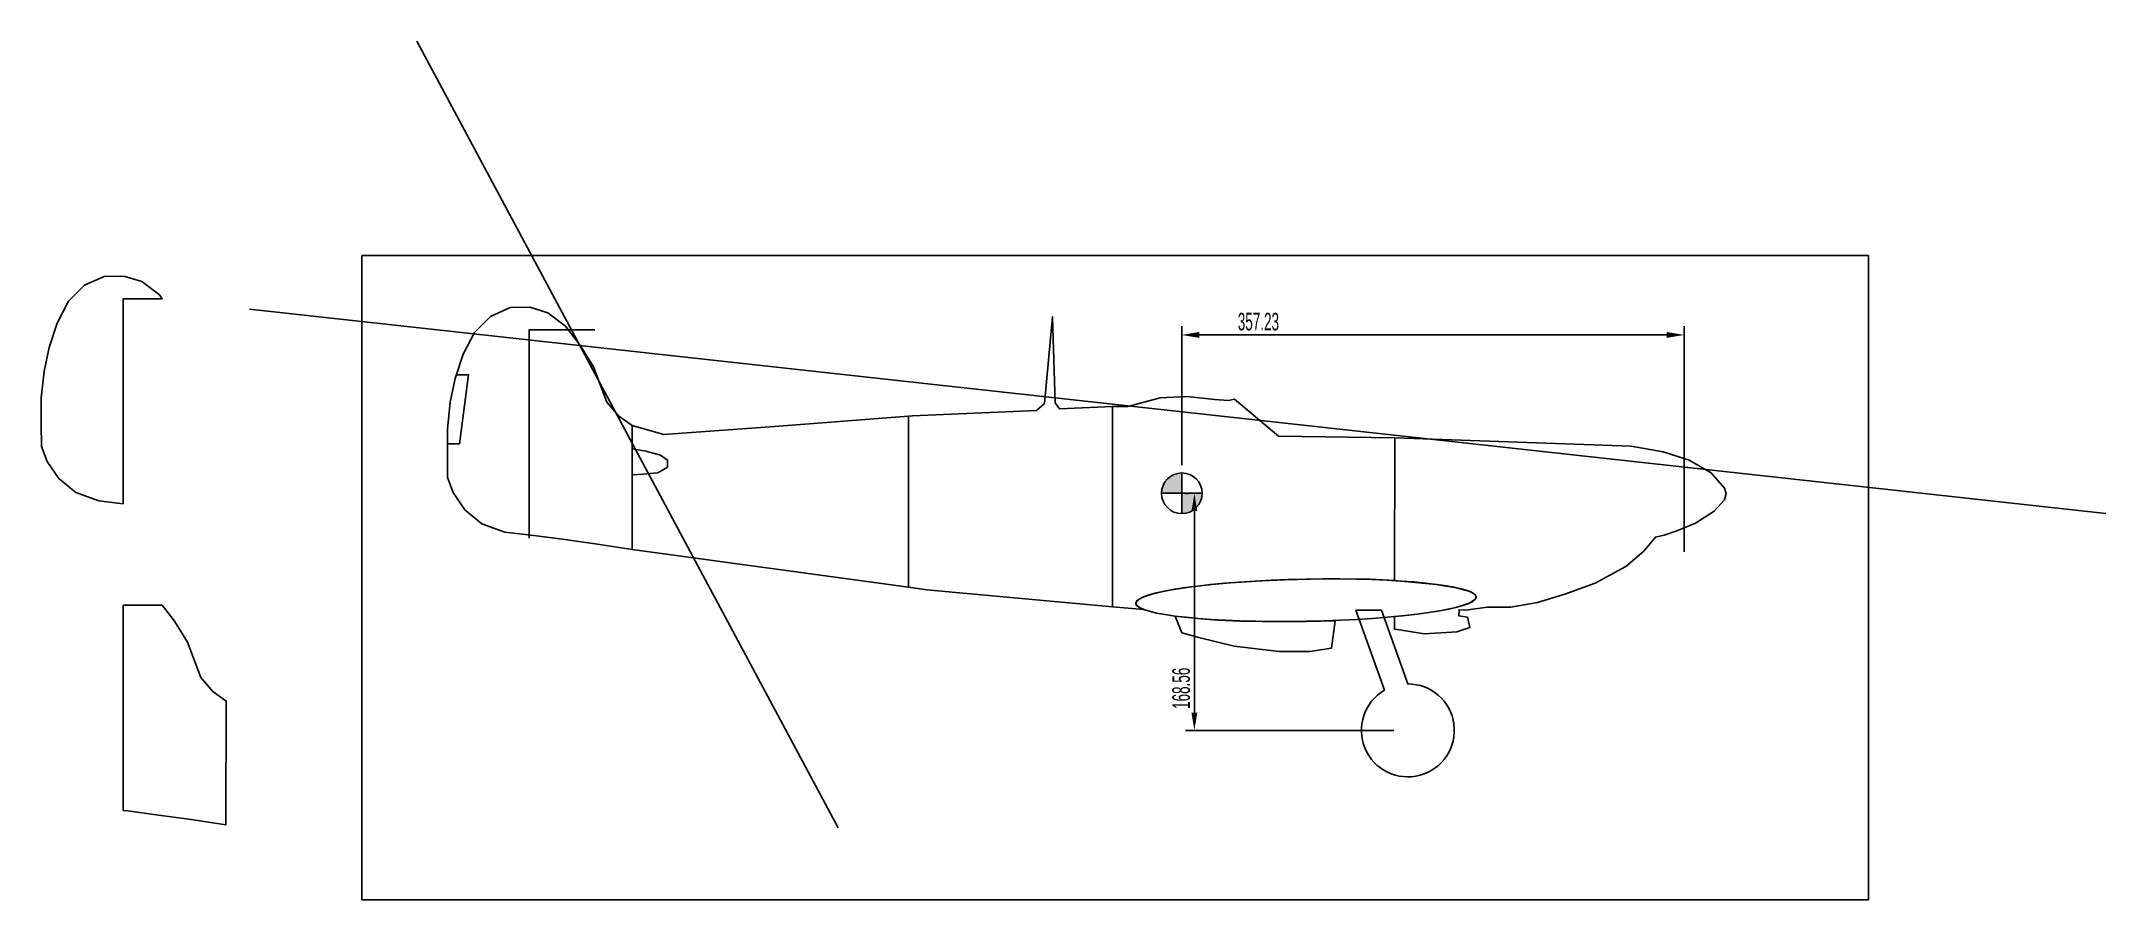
# Model space of a CAD drawing. Header units: centimetres. Extents: x -5325 to 32224, y -11540 to 14619.
# Drawn here: x 2713 to 4181, y 1595 to 2205 of the extents above; entities that cross this region are included whole.
import ezdxf

# ---------------------------------------------------------------- set-up
doc = ezdxf.new("R2010")
doc.units = ezdxf.units.CM
doc.header["$PDMODE"] = 3
doc.header["$PDSIZE"] = -5
doc.layers.get('0').update_dxf_attribs({"color": 10})
doc.styles.get("Standard").update_dxf_attribs({"font": 'ARIALN.TTF', "width": 0.67})
doc.dimstyles.new('ISO-25', dxfattribs={"dimscale": 5, "dimtxt": 2.5, "dimasz": 2.5, "dimexe": 1.25, "dimexo": 2, "dimtad": 1, "dimdsep": 46, "dimtxsty": 'Standard', "dimcen": 2.5, "dimadec": 0, "dimazin": 0, "dimtfac": 1, "dimtmove": 0, "dimatfit": 3, "dimfxl": 1, "dimarcsym": 0})
picture_1 = doc.add_image_def('image3.jpg', size_in_pixel=(800, 342))

msp = doc.modelspace()

# ---------------------------------------------------------------- blocks, each defined once
blk = doc.blocks.new('*D506')
at = {"color": 0, "lineweight": -2}
for p, q in [((3523.8, 1903.9), (3523.8, 2002.7)), ((3868.6, 1996.5), (3536.3, 1996.5)), ((3881.1, 1842.3), (3881.1, 2002.7))]:
    blk.add_line(p, q, dxfattribs=at)
at = {"color": 0}
for points in [[(3536.3, 1998.6), (3536.3, 1994.4), (3523.8, 1996.5)], [(3868.6, 1994.4), (3868.6, 1998.6), (3881.1, 1996.5)]]:
    blk.add_solid(points, dxfattribs=at)
at = {"layer": 'Defpoints', "color": 0}
for p in [(3523.8, 1996.5), (3523.8, 1893.9), (3881.1, 1832.3)]:
    blk.add_point(p, dxfattribs=at)
at = {"color": 0, "insert": (3578.3, 2005.9), "char_height": 12.5, "attachment_point": 5}
blk.add_mtext('357.23', dxfattribs=at)
blk = doc.blocks.new('*D507')
at = {"color": 0, "lineweight": -2}
for p, q in [((3528.3, 1883.9), (3526.5, 1883.9)), ((3532.8, 1871.4), (3532.8, 1727.9)), ((3674.6, 1715.4), (3526.5, 1715.4))]:
    blk.add_line(p, q, dxfattribs=at)
at = {"color": 0}
for points in [[(3534.8, 1871.4), (3530.7, 1871.4), (3532.8, 1883.9)], [(3530.7, 1727.9), (3534.8, 1727.9), (3532.8, 1715.4)]]:
    blk.add_solid(points, dxfattribs=at)
at = {"layer": 'Defpoints', "color": 0}
for p in [(3538.3, 1883.9), (3532.8, 1715.4), (3684.6, 1715.4)]:
    blk.add_point(p, dxfattribs=at)
at = {"color": 0, "insert": (3523.4, 1745.3), "char_height": 12.5, "attachment_point": 5, "rotation": 90}
blk.add_mtext('168.56', dxfattribs=at)

# ---------------------------------------------------------------- dimensions: what is measured, and where the dimension line sits
at = {"color": 5}
for base, p1, p2, angle, picture, middle in [((3523.839, 1996.493), (3881.071, 1832.342), (3523.839, 1893.943), 180, '*D506', (3578.318, 1996.493)), ((3532.757, 1715.381), (3538.29, 1883.943), (3684.582, 1715.381), 270, '*D507', (3532.757, 1745.268))]:
    dim = msp.add_linear_dim(base=base, p1=p1, p2=p2, angle=angle, dimstyle='ISO-25', dxfattribs=at)
    dim.commit()
    dim.dimension.update_dxf_attribs({"geometry": picture, "text_midpoint": middle, "dimtype": 160})

# ---------------------------------------------------------------- hatches: boundary and pattern name
h = msp.add_hatch(color=3)
h.set_gradient(color1=(255, 0, 0), one_color=1, name='INVSPHERICAL')
h.paths.add_polyline_path([(3523.839, 1883.943), (3523.839, 1898.394, 0.41421356), (3509.388, 1883.943)])
h.paths.add_polyline_path([(3523.839, 1869.492, 0.41421356), (3538.29, 1883.943), (3523.839, 1883.943)])

# ---------------------------------------------------------------- linework, layer by layer
at = {"color": 1}
msp.add_line((2979.887, 2205.244), (3279.455, 1646.013), dxfattribs=at)
at = {"color": 3}
msp.add_line((2860.932, 2014.847), (4180.807, 1869.466), dxfattribs=at)
for p, q in [((3523.839, 1898.394), (3523.839, 1869.492)), ((3538.29, 1883.943), (3509.388, 1883.943))]:
    msp.add_line(p, q)
at = {"color": 1}
for points in [[(2771.028, 1876.345), (2771.028, 2022.249), (2798.806, 2022.249), (2796.756, 2024.909), (2784.378, 2034.385), (2771.517, 2038.239), (2757.532, 2038.079), (2743.546, 2031.815), (2732.133, 2020.412), (2724.174, 2004.872), (2718.347, 1987.691), (2714.791, 1970.861), (2712.801, 1951.692), (2712.801, 1933.324), (2712.944, 1917.28), (2716.926, 1906.583), (2725.169, 1894.371), (2737.249, 1884.432), (2753.736, 1878.468)], [(3133.013, 1932.036), (3123.447, 1938.836), (3114.919, 1948.832), (3105.427, 1973.752), (3096.264, 1988.849), (3085.494, 2002.821), (3073.116, 2012.297), (3060.255, 2016.151), (3046.27, 2015.991), (3032.284, 2009.727), (3020.871, 1998.324), (3012.912, 1982.784), (3007.085, 1965.603), (3003.529, 1948.773), (3001.539, 1929.604), (3001.539, 1911.237), (3001.682, 1895.192), (3005.664, 1884.495), (3013.907, 1872.284), (3025.987, 1862.344), (3042.473, 1856.381), (3062.979, 1853.862), (3083.334, 1851.226), (3108.213, 1847.836), (3132.859, 1844.069)], [(2798.806, 1804.412), (2771.028, 1804.412), (2771.028, 1658.508), (2774.241, 1658.113), (2794.597, 1655.477), (2819.476, 1652.087), (2844.121, 1648.32), (2844.276, 1736.287), (2834.709, 1743.086), (2826.181, 1753.082), (2816.689, 1778.003), (2807.526, 1793.1)]]:
    msp.add_lwpolyline(points, close=True, dxfattribs=at)
for points in [[(3106.439, 2000.161), (3059.766, 2000.161), (3059.766, 1852.029)], [(3007.967, 1968.203), (3016.604, 1968.203), (3010.176, 1919.181), (3001.539, 1919.181)]]:
    msp.add_lwpolyline(points, dxfattribs=at)
at = {"color": 5}
for points in [[(3329.557, 1817.19), (3342.616, 1815.405), (3474.624, 1803.225), (3474.624, 1945.708), (3436.83, 1944.017), (3433.746, 1948.284), (3431.842, 2009.483), (3426.191, 1947.786), (3420.54, 1942.767), (3332.23, 1938.999), (3329.557, 1938.789)], [(3496.923, 1801.255), (3494.184, 1802.418), (3492.686, 1803.405), (3491.664, 1804.29), (3491.119, 1805.501), (3491.289, 1806.522), (3492.141, 1807.679), (3493.435, 1808.666), (3497.216, 1810.504), (3502.427, 1812.308), (3513.292, 1814.758), (3529.088, 1817.285), (3545.199, 1819.122), (3558.207, 1820.319), (3580.822, 1821.783), (3597.103, 1822.43), (3615.019, 1822.94), (3629.971, 1823.042), (3657.931, 1822.779), (3675.067, 1821.84), (3675.241, 1923.347), (3592.509, 1924.533), (3561.244, 1950.789), (3556.92, 1949.792), (3546.996, 1950.652), (3527.615, 1952.743), (3508.356, 1951.915), (3485.37, 1945.708), (3474.624, 1945.708), (3474.624, 1803.225)], [(3329.557, 1938.789), (3234.127, 1931.304), (3155.592, 1925.775), (3133.013, 1932.036), (3132.984, 1915.492), (3142.69, 1913.974), (3153.144, 1911.143), (3158.029, 1907.531), (3158.127, 1902.553), (3151.19, 1898.55), (3140.727, 1897.544), (3132.952, 1897.132), (3132.859, 1844.069), (3329.557, 1817.19)], [(3675.006, 1796.291), (3681.083, 1796.94), (3693.045, 1798.28), (3707.342, 1800.481), (3718.791, 1802.841), (3727.877, 1805.655), (3732.048, 1808.318), (3733.047, 1809.679), (3732.684, 1811.677), (3728.959, 1814.037), (3719.236, 1816.761), (3704.608, 1819.212), (3675.067, 1821.84), (3675.067, 1821.84), (3675.241, 1923.347), (3843.256, 1917.529), (3866.177, 1913.409), (3884.718, 1907.452), (3900.35, 1898.445), (3909.653, 1887.616), (3910.9, 1883.783), (3909.749, 1879.28), (3902.351, 1871.196), (3889.1, 1862.614), (3875.848, 1857.22), (3866.768, 1854.277), (3860.633, 1852.806), (3852.29, 1842.753), (3839.529, 1831.964), (3817.689, 1819.949), (3796.094, 1812.348), (3776.707, 1806.218), (3757.812, 1803.031), (3740.879, 1803.031), (3725.866, 1800.761), (3720.994, 1801.166), (3720.723, 1796.839), (3726.949, 1795.892), (3728.573, 1788.589), (3719.37, 1785.479), (3696.496, 1783.991), (3676.87, 1787.102), (3674.989, 1787.415)], [(3632.972, 1793.379), (3612.016, 1792.841), (3596.756, 1792.58), (3581.116, 1792.736), (3565.701, 1793.101), (3549.329, 1793.833), (3535.049, 1794.826), (3518.995, 1796.5), (3518.995, 1796.5), (3523.855, 1784.847), (3535.932, 1781.318), (3561.125, 1775.296), (3592.946, 1771.442), (3614.828, 1771.443), (3630.377, 1773.852)]]:
    msp.add_lwpolyline(points, close=True, dxfattribs=at)
at = {"color": 3}
msp.add_lwpolyline([(3647.543, 1800.765), (3665.793, 1800.765), (3684.518, 1748.417, -7.53457065), (3667.889, 1743.89)], format="xyb", close=True, dxfattribs=at)
msp.add_circle((3523.839, 1883.943), 14.451)
at = {"color": 5, "extrusion": (0, 0, -1)}
msp.add_ellipse((3612.106, 1807.921), major_axis=(-120.962, -2.238), ratio=0.12361292, dxfattribs=at)

msp.set_redraw_order([(e.dxf.handle, doc.entitydb.next_handle()) for e in msp.query("TEXT MTEXT ATTDEF DIMENSION ARC_DIMENSION")])  # texts and dimensions are drawn at this point

# ---------------------------------------------------------------- pictures from other files: only their frames are drawn
image = msp.add_image(picture_1, insert=(2940.803, 1595.041), size_in_units=(1071.366, 458.009))
image.dxf.flags = 15

doc.saveas('drawing.dxf')
